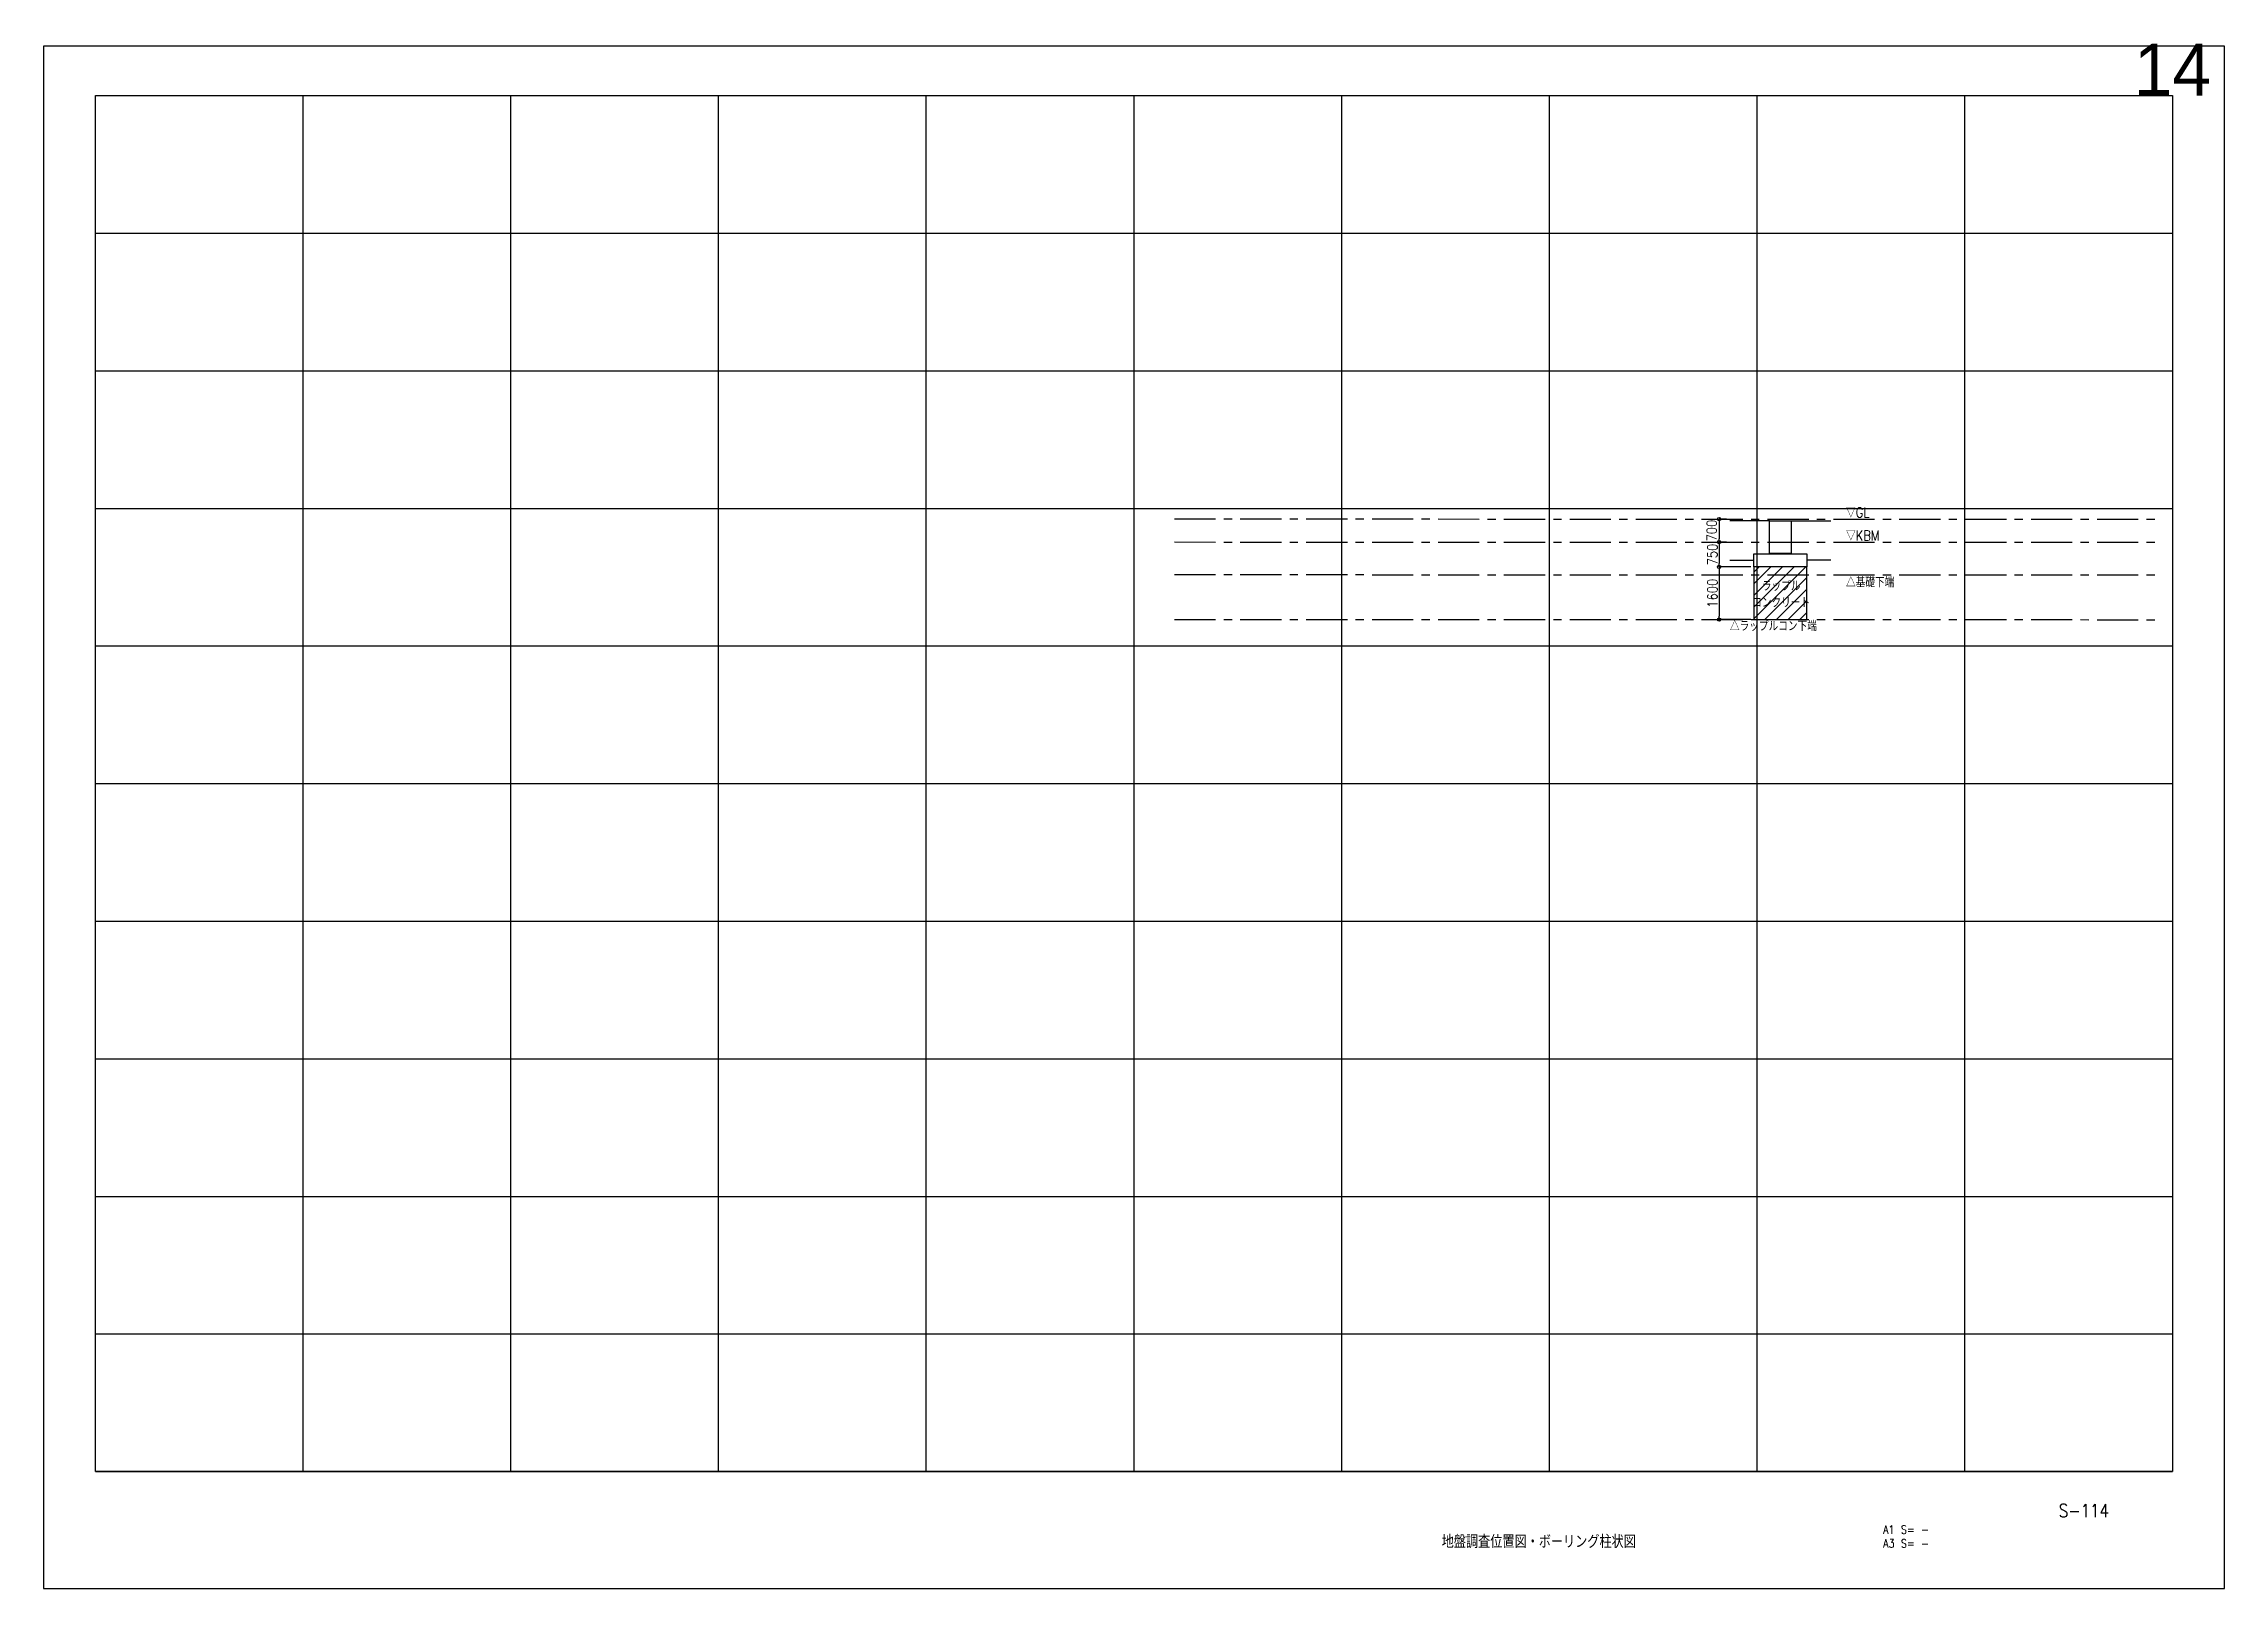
# Model space of a CAD drawing. Extents: x -180000 to 810000, y -1678500 to 210463.
# Drawn here: x 300000 to 510000, y -658500 to -509750 of the extents above; entities that cross this region are included whole.
import ezdxf
from ezdxf.enums import TextEntityAlignment as Align

# ---------------------------------------------------------------- set-up
doc = ezdxf.new("R2010")
doc.units = 0
doc.header["$MEASUREMENT"] = 0
doc.linetypes.add('CENTER', pattern=[2, 1.25, -0.25, 0.25, -0.25])
doc.layers.get('0').update_dxf_attribs({"color": 3, "linetype": 'CONTINUOUS'})
doc.layers.get('Defpoints').update_dxf_attribs({"color": 251, "linetype": 'CONTINUOUS'})
doc.layers.add('99_レイアウト枠', color=251, linetype='CONTINUOUS', plot=False)
for name, color, linetype in [('99_頁番号', 6, 'CONTINUOUS'), ('Bフーチング', 6, 'CONTINUOUS'), ('RC大梁', 7, 'CONTINUOUS'), ('通り芯', 3, 'CENTER')]:
    doc.layers.add(name, color=color, linetype=linetype)
doc.styles.add('DRACAD', font='txt', dxfattribs={"width": 0.85, "bigfont": 'extfont2'})
doc.styles.get("Standard").update_dxf_attribs({"font": 'Osaka.ttc'})
doc.dimstyles.new('ISO-25', dxfattribs={"dimtxt": 2.5, "dimasz": 2.5, "dimexe": 1.25, "dimexo": 0.625, "dimtad": 1, "dimdec": 4, "dimdsep": 46, "dimtxsty": 'Standard', "dimcen": 2.5, "dimadec": 0, "dimazin": 0, "dimtfac": 1, "dimtdec": 4, "dimtmove": 0, "dimatfit": 3, "dimfxl": 1, "dimtolj": 1, "dimtzin": 0, "dimarcsym": 0})

msp = doc.modelspace()

# ---------------------------------------------------------------- texts
at = {"layer": '99_レイアウト枠', "insert": (505000, -514750), "char_height": 5000, "attachment_point": 8}
msp.add_mtext('14', dxfattribs=at)
at = {"layer": '99_頁番号', "attachment_point": 4, "style": 'DRACAD'}
for s, insert, char_height in [('{S-114}', (494058.6, -651003.9), 1250), ('A1 S= - ^JA3 S= - ', (477130.6, -653507.5), 800), ('{地盤調査位置図・ボーリング柱状図}', (434630.6, -654003.9), 1250)]:
    msp.add_mtext(s, dxfattribs=dict(at, insert=insert, char_height=char_height))

# ---------------------------------------------------------------- blocks, each defined once
blk = doc.blocks.new('_ORIGIN')
at = {"color": 0, "linetype": 'ByBlock', "lineweight": -2}
blk.add_line((0, 0), (-1, 0), dxfattribs=at)
blk.add_circle((0, 0), 0.5, dxfattribs=at)
blk = doc.blocks.new('*D7978')
at = {"color": 0, "lineweight": -2}
for p, q in [((428249, -393570), (428019, -393570)), ((428019, -393670), (428019, -394171)), ((428249, -394271), (428019, -394271))]:
    blk.add_line(p, q, dxfattribs=at)
at = {"layer": 'Defpoints', "color": 0}
for p in [(428349, -393570), (428019, -394271), (428349, -394271)]:
    blk.add_point(p, dxfattribs=at)
at = {"color": 0, "lineweight": -2, "xscale": 100, "yscale": 100, "zscale": 100}
for p, rotation in [((428019, -393570), 90), ((428019, -394271), 270)]:
    blk.add_blockref('_ORIGIN', p, dxfattribs=dict(at, rotation=rotation))
at = {"color": 0, "insert": (427794, -393920), "char_height": 300, "attachment_point": 5, "rotation": 90, "style": 'DRACAD'}
blk.add_mtext('\\A1;700', dxfattribs=at)
blk = doc.blocks.new('*D7977')
at = {"color": 0, "lineweight": -2}
for p, q in [((428979, -395021), (428019, -395021)), ((428019, -395121), (428019, -396521)), ((428979, -396621), (428019, -396621))]:
    blk.add_line(p, q, dxfattribs=at)
at = {"layer": 'Defpoints', "color": 0}
for p in [(429079, -395021), (428019, -396621), (429079, -396621)]:
    blk.add_point(p, dxfattribs=at)
at = {"color": 0, "lineweight": -2, "xscale": 100, "yscale": 100, "zscale": 100}
for p, rotation in [((428019, -395021), 90), ((428019, -396621), 270)]:
    blk.add_blockref('_ORIGIN', p, dxfattribs=dict(at, rotation=rotation))
at = {"color": 0, "insert": (427819, -395821), "char_height": 300, "attachment_point": 5, "rotation": 90, "style": 'DRACAD'}
blk.add_mtext('\\A1;1600', dxfattribs=at)
blk = doc.blocks.new('*D7976')
at = {"color": 0, "lineweight": -2}
for p, q in [((428248, -394270), (428019, -394270)), ((428019, -394370), (428019, -394921)), ((428979, -395021), (428019, -395021))]:
    blk.add_line(p, q, dxfattribs=at)
at = {"layer": 'Defpoints', "color": 0}
for p in [(428348, -394270), (428019, -395021), (429079, -395021)]:
    blk.add_point(p, dxfattribs=at)
at = {"color": 0, "lineweight": -2, "xscale": 100, "yscale": 100, "zscale": 100}
for p, rotation in [((428019, -394270), 90), ((428019, -395021), 270)]:
    blk.add_blockref('_ORIGIN', p, dxfattribs=dict(at, rotation=rotation))
at = {"color": 0, "insert": (427819, -394646), "char_height": 300, "attachment_point": 5, "rotation": 90, "style": 'DRACAD'}
blk.add_mtext('\\A1;750', dxfattribs=at)
blk = doc.blocks.new('ボーリング柱状図')
h = blk.add_hatch()
h.set_pattern_fill('ANSI31', color=256, scale=2000, style=0)
h.paths.add_polyline_path([(429079.3, -396620.9), (430679.3, -396620.9), (430679.3, -395020.9), (429079.3, -395020.9)])
blk.add_lwpolyline([(429079.3, -396620.9), (430679.3, -396620.9), (430679.3, -395020.9), (429079.3, -395020.9)], close=True)
at = {"layer": 'Bフーチング'}
for points in [[(429549.4, -393620.7), (430209.4, -393620.7), (430209, -394619.4), (429549, -394619.4)], [(429079.3, -394620.9), (430679.3, -394620.9), (430679.3, -395020.9), (429079.3, -395020.9)]]:
    blk.add_lwpolyline(points, close=True, dxfattribs=at)
at = {"layer": 'RC大梁'}
for p, q in [((429548.5, -393620.8), (428348.5, -393620.8)), ((430209.5, -393620.8), (431409.5, -393620.8)), ((428348.5, -394820.8), (429079, -394819.4)), ((431409.5, -394820.8), (430679, -394819.4))]:
    blk.add_line(p, q, dxfattribs=at)
at = {"layer": '通り芯', "ltscale": 1000}
for p, q in [((411489.6, -393566.2), (441347.8, -393573.5)), ((411489.6, -394266.2), (441347.8, -394273.9)), ((411489.6, -395256.2), (441347.8, -395264)), ((411489.6, -396616.2), (441347.8, -396623.9))]:
    blk.add_line(p, q, dxfattribs=at)
at = {"style": 'DRACAD', "width": 0.85}
for s, p in [('▽GL', (431872.3, -393520.3)), ('▽KBM', (431872.3, -394220.3)), ('△基礎下端', (431872.3, -395642))]:
    blk.add_text(s, height=300, dxfattribs=at).set_placement(p)
blk.add_text('△ラップルコン下端', height=300, dxfattribs=at).set_placement((428348.6, -396670.4), align=Align.TOP_LEFT)
at = {"insert": (429904.1, -395853.6), "char_height": 300, "attachment_point": 5, "style": 'DRACAD'}
blk.add_mtext('ラップル\\Pコンクリート', dxfattribs=at)
for base, p1, p2, picture, middle in [((428019.4, -394270.5), (428348.6, -393570.3), (428348.5, -394270.5), '*D7978', (427794.4, -393920.4)), ((428019.1974, -395020.8909), (428348.3744, -394270.4416), (429079.2576, -395020.8909), '*D7976', (427818.989, -394645.6662)), ((428019.2, -396620.7), (429079.3, -395020.9), (429079, -396620.7), '*D7977', (427819.2, -395820.8))]:
    dim = blk.add_linear_dim(base=base, p1=p1, p2=p2, angle=90, dimstyle='ISO-25', override={"dimtxt": 300, "dimasz": 100, "dimexe": 0, "dimexo": 100, "dimgap": 50, "dimdec": 0, "dimtxsty": 'DRACAD', "dimblk1": 'ORIGIN', "dimblk2": 'ORIGIN', "dimsah": 1, "dimtmove": 2})
    dim.commit()
    dim.dimension.update_dxf_attribs({"geometry": picture, "text_midpoint": middle})

# ---------------------------------------------------------------- linework, layer by layer
at = {"layer": '99_レイアウト枠'}
for p, q in [((305000, -647250), (305000, -514750)), ((325000, -647250), (325000, -514750)), ((345000, -647250), (345000, -514750)), ((365000, -647250), (365000, -514750)), ((385000, -647250), (385000, -514750)), ((405000, -647250), (405000, -514750)), ((425000, -647250), (425000, -514750)), ((445000, -647250), (445000, -514750)), ((465000, -647250), (465000, -514750)), ((485000, -647250), (485000, -514750)), ((305000, -528000), (505000, -528000)), ((305000, -541250), (505000, -541250)), ((305000, -554500), (505000, -554500)), ((305000, -567750), (505000, -567750)), ((305000, -581000), (505000, -581000)), ((305000, -594250), (505000, -594250)), ((305000, -607500), (505000, -607500)), ((305000, -620750), (505000, -620750)), ((305000, -634000), (505000, -634000)), ((305000, -647250), (505000, -647250))]:
    msp.add_line(p, q, dxfattribs=at)
for points in [[(300000, -658500), (510000, -658500), (510000, -510000), (300000, -510000)], [(305000, -514750), (505000, -514750), (505000, -647250), (305000, -647250)]]:
    msp.add_lwpolyline(points, close=True, dxfattribs=at)

# ---------------------------------------------------------------- block references
at = {"xscale": 3.172976532567584, "yscale": 3.172976532567584, "zscale": 3.172976532567584}
msp.add_blockref('ボーリング柱状図', (-896755.7, 693257.1), dxfattribs=at)

msp.set_redraw_order([(e.dxf.handle, doc.entitydb.next_handle()) for e in msp.query("TEXT MTEXT ATTDEF DIMENSION ARC_DIMENSION")])  # texts and dimensions are drawn at this point

doc.saveas('drawing.dxf')
